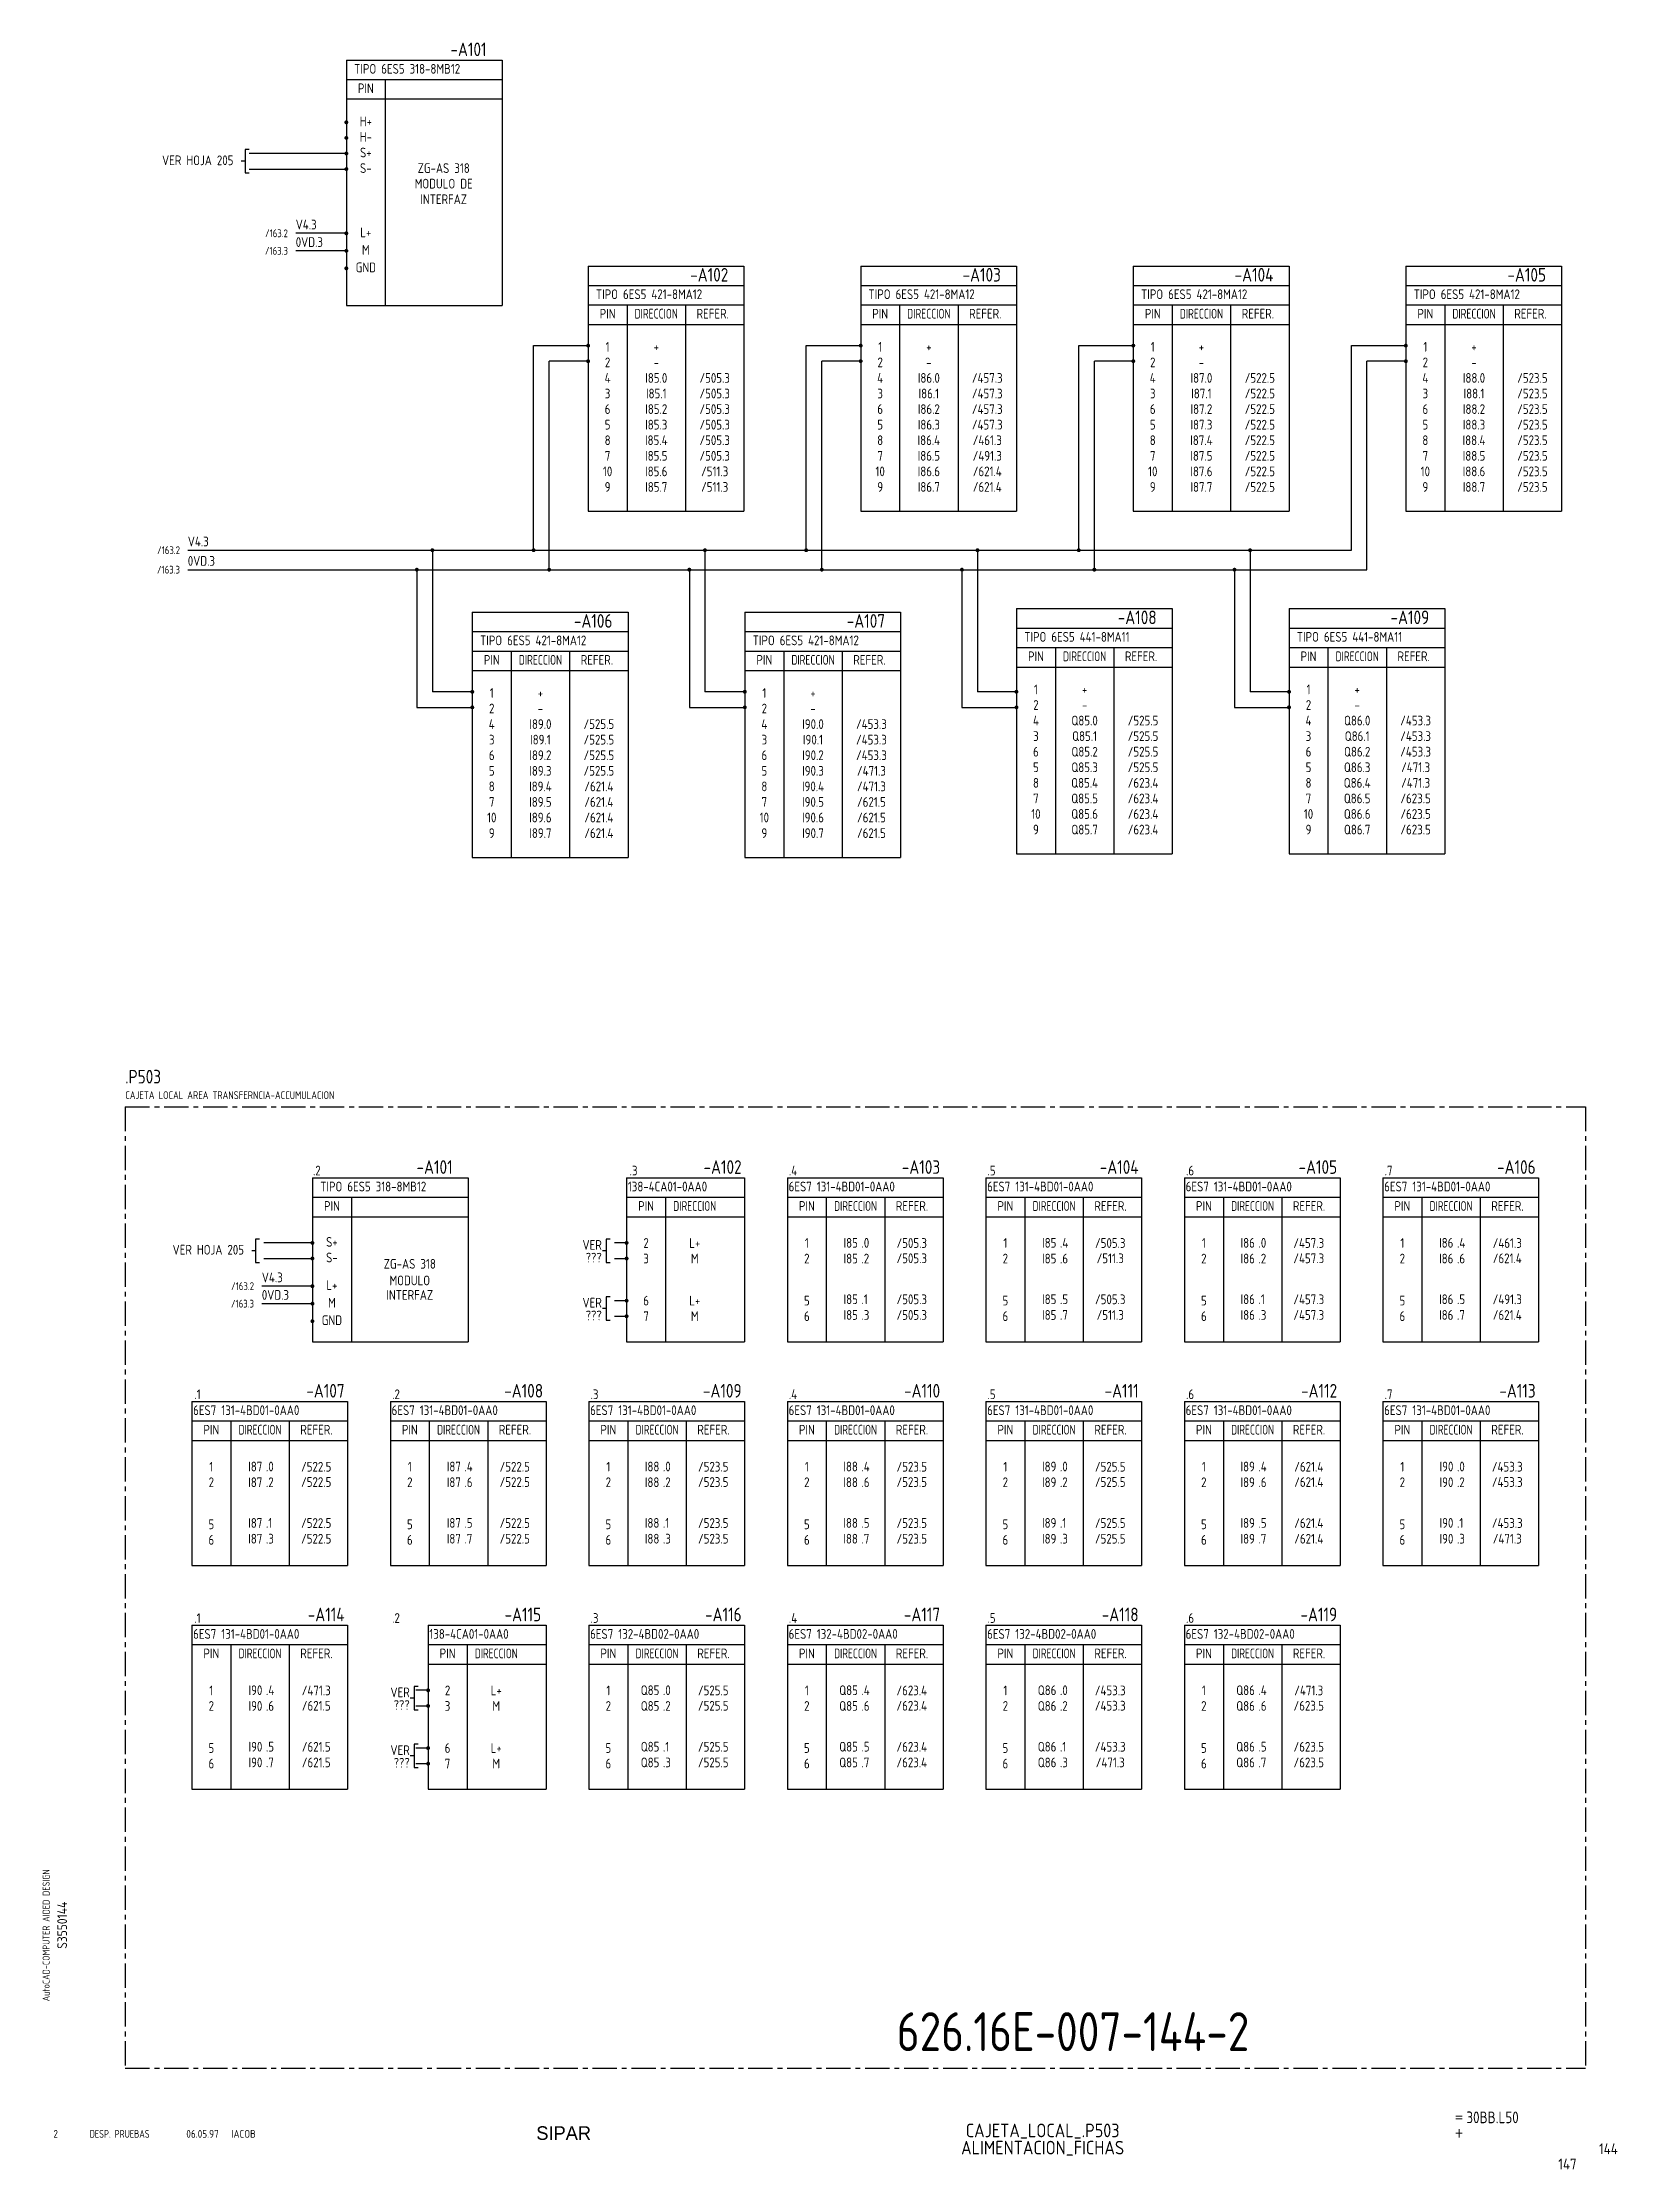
# Model space of a CAD drawing. Extents: x 10 to 1017, y 6 to 552.
# Drawn here: x 613 to 1017, y 6 to 552 of the extents above; entities that cross this region are included whole.
import ezdxf
from ezdxf.enums import TextEntityAlignment as Align

# ---------------------------------------------------------------- set-up
doc = ezdxf.new("R2010")
doc.units = 0
doc.header["$LTSCALE"] = 5
doc.header["$MEASUREMENT"] = 0
doc.linetypes.add('CENTER', pattern=[2, 1.25, -0.25, 0.25, -0.25])
doc.layers.get('0').update_dxf_attribs({"linetype": 'CONTINUOUS'})
doc.layers.add('CART', color=7, linetype='CONTINUOUS')
doc.styles.add('DIN', font='DIN.shx', dxfattribs={"width": 0.85})
doc.styles.add('N', font='ROMANS', dxfattribs={"width": 0.85, "height": 3})
doc.styles.add('X', font='UNIV.SHX', dxfattribs={"height": 3.5})

msp = doc.modelspace()

# ---------------------------------------------------------------- texts
at = {"color": 3, "style": 'DIN', "width": 0.85}
for s, p in [('-A101', (726.96, 548.46)), ('-A102', (789.05, 490.56)), ('-A103', (859.05, 490.56)), ('-A104', (929.05, 490.56)), ('-A105', (999.05, 490.56)), ('-A106', (759.3, 401.65)), ('-A107', (829.3, 401.65)), ('-A108', (899.05, 402.56)), ('-A109', (969.05, 402.56)), ('-A101', (718.25, 261.37)), ('-A102', (792.47, 261.37)), ('-A103', (843.45, 261.37)), ('-A104', (894.42, 261.37)), ('-A105', (945.4, 261.37)), ('-A106', (996.38, 261.37)), ('-A107', (690.51, 203.91)), ('-A108', (741.49, 203.91)), ('-A109', (792.47, 203.91)), ('-A110', (843.45, 203.91)), ('-A111', (894.42, 203.91)), ('-A112', (945.4, 203.91)), ('-A113', (996.38, 203.91)), ('-A114', (690.51, 146.45)), ('-A115', (740.98, 146.45)), ('-A116', (792.47, 146.45)), ('-A117', (843.45, 146.45)), ('-A118', (894.42, 146.45)), ('-A119', (945.4, 146.45))]:
    msp.add_text(s, height=3.5, dxfattribs=at).set_placement(p, align=Align.RIGHT)
at = {"style": 'DIN', "width": 0.85}
for s, height, p in [('TIPO 6ES5 318-8MB12', 2.5, (692.96, 543.96)), ('V4.3', 2.5, (677.96, 503.96)), ('0VD.3', 2.5, (677.96, 499.46)), ('TIPO 6ES5 421-8MA12', 2.5, (755.05, 486.06)), ('TIPO 6ES5 421-8MA12', 2.5, (825.05, 486.06)), ('TIPO 6ES5 421-8MA12', 2.5, (895.05, 486.06)), ('TIPO 6ES5 421-8MA12', 2.5, (965.05, 486.06)), ('V4.3', 2.5, (650.24, 422.56)), ('0VD.3', 2.5, (650.24, 417.56)), ('TIPO 6ES5 421-8MA12', 2.5, (725.3, 397.15)), ('TIPO 6ES5 421-8MA12', 2.5, (795.3, 397.15)), ('TIPO 6ES5 441-8MA11', 2.5, (865.05, 398.06)), ('TIPO 6ES5 441-8MA11', 2.5, (935.05, 398.06)), ('CAJETA LOCAL AREA TRANSFERNCIA-ACCUMULACION', 2, (634.19, 280.59)), ('TIPO 6ES5 318-8MB12', 2.5, (684.25, 256.87)), ('138-4CA01-0AA0', 2.5, (763.25, 256.87)), ('6ES7 131-4BD01-0AA0', 2.5, (804.54, 256.87)), ('6ES7 131-4BD01-0AA0', 2.5, (855.52, 256.87)), ('6ES7 131-4BD01-0AA0', 2.5, (906.5, 256.87)), ('6ES7 131-4BD01-0AA0', 2.5, (957.48, 256.87)), ('.0', 2.5, (823.25, 242.41)), ('.2', 2.5, (823.25, 238.37)), ('.4', 2.5, (874.23, 242.41)), ('.6', 2.5, (874.23, 238.37)), ('.0', 2.5, (925.21, 242.41)), ('.2', 2.5, (925.21, 238.37)), ('.4', 2.5, (976.19, 242.41)), ('.6', 2.5, (976.19, 238.37)), ('V4.3', 2.5, (669.25, 233.53)), ('0VD.3', 2.5, (669.25, 229.03)), ('.1', 2.5, (823.25, 227.92)), ('.5', 2.5, (874.23, 227.92)), ('.1', 2.5, (925.21, 227.92)), ('.5', 2.5, (976.19, 227.92)), ('.3', 2.5, (823.25, 223.88)), ('.7', 2.5, (874.23, 223.88)), ('.3', 2.5, (925.21, 223.88)), ('.7', 2.5, (976.19, 223.88)), ('6ES7 131-4BD01-0AA0', 2.5, (651.61, 199.41)), ('6ES7 131-4BD01-0AA0', 2.5, (702.58, 199.41)), ('6ES7 131-4BD01-0AA0', 2.5, (753.56, 199.41)), ('6ES7 131-4BD01-0AA0', 2.5, (804.54, 199.41)), ('6ES7 131-4BD01-0AA0', 2.5, (855.52, 199.41)), ('6ES7 131-4BD01-0AA0', 2.5, (906.5, 199.41)), ('6ES7 131-4BD01-0AA0', 2.5, (957.48, 199.41)), ('.0', 2.5, (670.32, 184.95)), ('.4', 2.5, (721.3, 184.95)), ('.0', 2.5, (772.27, 184.95)), ('.4', 2.5, (823.25, 184.95)), ('.0', 2.5, (874.23, 184.95)), ('.4', 2.5, (925.21, 184.95)), ('.0', 2.5, (976.19, 184.95)), ('.2', 2.5, (670.32, 180.91)), ('.6', 2.5, (721.3, 180.91)), ('.2', 2.5, (772.27, 180.91)), ('.6', 2.5, (823.25, 180.91)), ('.2', 2.5, (874.23, 180.91)), ('.6', 2.5, (925.21, 180.91)), ('.2', 2.5, (976.19, 180.91)), ('.1', 2.5, (670.32, 170.46)), ('.5', 2.5, (721.3, 170.46)), ('.1', 2.5, (772.27, 170.46)), ('.5', 2.5, (823.25, 170.46)), ('.1', 2.5, (874.23, 170.46)), ('.5', 2.5, (925.21, 170.46)), ('.1', 2.5, (976.19, 170.46)), ('.3', 2.5, (670.32, 166.41)), ('.7', 2.5, (721.3, 166.41)), ('.3', 2.5, (772.27, 166.41)), ('.7', 2.5, (823.25, 166.41)), ('.3', 2.5, (874.23, 166.41)), ('.7', 2.5, (925.21, 166.41)), ('.3', 2.5, (976.19, 166.41)), ('6ES7 131-4BD01-0AA0', 2.5, (651.61, 141.95)), ('138-4CA01-0AA0', 2.5, (712.27, 141.95)), ('6ES7 132-4BD02-0AA0', 2.5, (753.56, 141.95)), ('6ES7 132-4BD02-0AA0', 2.5, (804.54, 141.95)), ('6ES7 132-4BD02-0AA0', 2.5, (855.52, 141.95)), ('6ES7 132-4BD02-0AA0', 2.5, (906.5, 141.95)), ('.4', 2.5, (670.32, 127.49)), ('.6', 2.5, (670.32, 123.45)), ('.0', 2.5, (772.27, 127.49)), ('.2', 2.5, (772.27, 123.45)), ('.4', 2.5, (823.25, 127.49)), ('.6', 2.5, (823.25, 123.45)), ('.0', 2.5, (874.23, 127.49)), ('.2', 2.5, (874.23, 123.45)), ('.4', 2.5, (925.21, 127.49)), ('.6', 2.5, (925.21, 123.45)), ('.5', 2.5, (670.32, 112.99)), ('.1', 2.5, (772.27, 112.99)), ('.5', 2.5, (823.25, 112.99)), ('.1', 2.5, (874.23, 112.99)), ('.5', 2.5, (925.21, 112.99)), ('.7', 2.5, (670.32, 108.95)), ('.3', 2.5, (772.27, 108.95)), ('.7', 2.5, (823.25, 108.95)), ('.3', 2.5, (874.23, 108.95)), ('.7', 2.5, (925.21, 108.95))]:
    msp.add_text(s, height=height, dxfattribs=at).set_placement(p)
at = {"style": 'DIN'}
for s, width, p in [('PIN', 0.85, (695.96, 538.96)), ('H+', 0.85, (695.96, 530.46)), ('H-', 0.85, (695.96, 526.46)), ('S+', 0.85, (695.96, 522.46)), ('S-', 0.85, (695.96, 518.46)), ('ZG-AS 318', 0.85, (715.96, 518.46)), ('MODULO DE', 0.85, (715.96, 514.46)), ('INTERFAZ', 0.85, (715.96, 510.46)), ('L+', 0.85, (695.96, 501.96)), ('M', 0.85, (695.96, 497.46)), ('GND', 0.85, (695.96, 492.96)), ('PIN', 0.85, (758.05, 481.06)), ('DIRECCION', 0.75, (770.55, 481.06)), ('REFER.', 0.85, (785.05, 481.06)), ('PIN', 0.85, (828.05, 481.06)), ('DIRECCION', 0.75, (840.55, 481.06)), ('REFER.', 0.85, (855.05, 481.06)), ('PIN', 0.85, (898.05, 481.06)), ('DIRECCION', 0.75, (910.55, 481.06)), ('REFER.', 0.85, (925.05, 481.06)), ('PIN', 0.85, (968.05, 481.06)), ('DIRECCION', 0.75, (980.55, 481.06)), ('REFER.', 0.85, (995.05, 481.06)), ('2', 0.85, (758.05, 468.56)), ('1', 0.85, (758.05, 472.56)), ('+', 0.85, (770.55, 472.56)), ('2', 0.85, (828.05, 468.56)), ('1', 0.85, (828.05, 472.56)), ('+', 0.85, (840.55, 472.56)), ('2', 0.85, (898.05, 468.56)), ('1', 0.85, (898.05, 472.56)), ('+', 0.85, (910.55, 472.56)), ('2', 0.85, (968.05, 468.56)), ('1', 0.85, (968.05, 472.56)), ('+', 0.85, (980.55, 472.56)), ('4', 0.85, (758.05, 464.56)), ('I85.0', 0.85, (770.55, 464.56)), ('-', 0.85, (770.55, 468.56)), ('/505.3', 0.85, (785.55, 464.56)), ('4', 0.85, (828.05, 464.56)), ('I86.0', 0.85, (840.55, 464.56)), ('-', 0.85, (840.55, 468.56)), ('/457.3', 0.85, (855.55, 464.56)), ('4', 0.85, (898.05, 464.56)), ('I87.0', 0.85, (910.55, 464.56)), ('-', 0.85, (910.55, 468.56)), ('/522.5', 0.85, (925.55, 464.56)), ('4', 0.85, (968.05, 464.56)), ('I88.0', 0.85, (980.55, 464.56)), ('-', 0.85, (980.55, 468.56)), ('/523.5', 0.85, (995.55, 464.56)), ('3', 0.85, (758.05, 460.56)), ('6', 0.85, (758.05, 456.56)), ('I85.2', 0.85, (770.55, 456.56)), ('I85.1', 0.85, (770.55, 460.56)), ('/505.3', 0.85, (785.55, 460.56)), ('/505.3', 0.85, (785.55, 456.56)), ('3', 0.85, (828.05, 460.56)), ('6', 0.85, (828.05, 456.56)), ('I86.2', 0.85, (840.55, 456.56)), ('I86.1', 0.85, (840.55, 460.56)), ('/457.3', 0.85, (855.55, 460.56)), ('/457.3', 0.85, (855.55, 456.56)), ('3', 0.85, (898.05, 460.56)), ('6', 0.85, (898.05, 456.56)), ('I87.2', 0.85, (910.55, 456.56)), ('I87.1', 0.85, (910.55, 460.56)), ('/522.5', 0.85, (925.55, 460.56)), ('/522.5', 0.85, (925.55, 456.56)), ('3', 0.85, (968.05, 460.56)), ('6', 0.85, (968.05, 456.56)), ('I88.2', 0.85, (980.55, 456.56)), ('I88.1', 0.85, (980.55, 460.56)), ('/523.5', 0.85, (995.55, 460.56)), ('/523.5', 0.85, (995.55, 456.56)), ('5', 0.85, (758.05, 452.56)), ('I85.3', 0.85, (770.55, 452.56)), ('/505.3', 0.85, (785.55, 452.56)), ('5', 0.85, (828.05, 452.56)), ('I86.3', 0.85, (840.55, 452.56)), ('/457.3', 0.85, (855.55, 452.56)), ('5', 0.85, (898.05, 452.56)), ('I87.3', 0.85, (910.55, 452.56)), ('/522.5', 0.85, (925.55, 452.56)), ('5', 0.85, (968.05, 452.56)), ('I88.3', 0.85, (980.55, 452.56)), ('/523.5', 0.85, (995.55, 452.56)), ('8', 0.85, (758.05, 448.56)), ('I85.4', 0.85, (770.55, 448.56)), ('/505.3', 0.85, (785.55, 448.56)), ('8', 0.85, (828.05, 448.56)), ('I86.4', 0.85, (840.55, 448.56)), ('/461.3', 0.85, (855.55, 448.56)), ('8', 0.85, (898.05, 448.56)), ('I87.4', 0.85, (910.55, 448.56)), ('/522.5', 0.85, (925.55, 448.56)), ('8', 0.85, (968.05, 448.56)), ('I88.4', 0.85, (980.55, 448.56)), ('/523.5', 0.85, (995.55, 448.56)), ('10', 0.85, (758.05, 440.56)), ('7', 0.85, (758.05, 444.56)), ('I85.5', 0.85, (770.55, 444.56)), ('I85.6', 0.85, (770.55, 440.56)), ('/505.3', 0.85, (785.55, 444.56)), ('/511.3', 0.85, (785.55, 440.56)), ('10', 0.85, (828.05, 440.56)), ('7', 0.85, (828.05, 444.56)), ('I86.5', 0.85, (840.55, 444.56)), ('I86.6', 0.85, (840.55, 440.56)), ('/491.3', 0.85, (855.55, 444.56)), ('/621.4', 0.85, (855.55, 440.56)), ('10', 0.85, (898.05, 440.56)), ('7', 0.85, (898.05, 444.56)), ('I87.5', 0.85, (910.55, 444.56)), ('I87.6', 0.85, (910.55, 440.56)), ('/522.5', 0.85, (925.55, 444.56)), ('/522.5', 0.85, (925.55, 440.56)), ('10', 0.85, (968.05, 440.56)), ('7', 0.85, (968.05, 444.56)), ('I88.5', 0.85, (980.55, 444.56)), ('I88.6', 0.85, (980.55, 440.56)), ('/523.5', 0.85, (995.55, 444.56)), ('/523.5', 0.85, (995.55, 440.56)), ('9', 0.85, (758.05, 436.56)), ('I85.7', 0.85, (770.55, 436.56)), ('/511.3', 0.85, (785.55, 436.56)), ('9', 0.85, (828.05, 436.56)), ('I86.7', 0.85, (840.55, 436.56)), ('/621.4', 0.85, (855.55, 436.56)), ('9', 0.85, (898.05, 436.56)), ('I87.7', 0.85, (910.55, 436.56)), ('/522.5', 0.85, (925.55, 436.56)), ('9', 0.85, (968.05, 436.56)), ('I88.7', 0.85, (980.55, 436.56)), ('/523.5', 0.85, (995.55, 436.56)), ('PIN', 0.85, (728.3, 392.15)), ('DIRECCION', 0.75, (740.8, 392.15)), ('REFER.', 0.85, (755.3, 392.15)), ('PIN', 0.85, (798.3, 392.15)), ('DIRECCION', 0.75, (810.8, 392.15)), ('REFER.', 0.85, (825.3, 392.15)), ('PIN', 0.85, (868.05, 393.06)), ('DIRECCION', 0.75, (880.55, 393.06)), ('REFER.', 0.85, (895.05, 393.06)), ('PIN', 0.85, (938.05, 393.06)), ('DIRECCION', 0.75, (950.55, 393.06)), ('REFER.', 0.85, (965.05, 393.06)), ('1', 0.85, (728.3, 383.65)), ('+', 0.85, (740.8, 383.65)), ('1', 0.85, (798.3, 383.65)), ('+', 0.85, (810.8, 383.65)), ('2', 0.85, (868.05, 380.56)), ('1', 0.85, (868.05, 384.56)), ('+', 0.85, (880.55, 384.56)), ('2', 0.85, (938.05, 380.56)), ('1', 0.85, (938.05, 384.56)), ('+', 0.85, (950.55, 384.56)), ('4', 0.85, (728.3, 375.65)), ('2', 0.85, (728.3, 379.65)), ('I89.0', 0.85, (740.8, 375.65)), ('-', 0.85, (740.8, 379.65)), ('/525.5', 0.85, (755.8, 375.65)), ('4', 0.85, (798.3, 375.65)), ('2', 0.85, (798.3, 379.65)), ('I90.0', 0.85, (810.8, 375.65)), ('-', 0.85, (810.8, 379.65)), ('/453.3', 0.85, (825.8, 375.65)), ('4', 0.85, (868.05, 376.56)), ('Q85.0', 0.85, (880.55, 376.56)), ('-', 0.85, (880.55, 380.56)), ('/525.5', 0.85, (895.55, 376.56)), ('4', 0.85, (938.05, 376.56)), ('Q86.0', 0.85, (950.55, 376.56)), ('-', 0.85, (950.55, 380.56)), ('/453.3', 0.85, (965.55, 376.56)), ('3', 0.85, (728.3, 371.65)), ('I89.1', 0.85, (740.8, 371.65)), ('/525.5', 0.85, (755.8, 371.65)), ('3', 0.85, (798.3, 371.65)), ('I90.1', 0.85, (810.8, 371.65)), ('/453.3', 0.85, (825.8, 371.65)), ('3', 0.85, (868.05, 372.56)), ('Q85.1', 0.85, (880.55, 372.56)), ('/525.5', 0.85, (895.55, 372.56)), ('3', 0.85, (938.05, 372.56)), ('Q86.1', 0.85, (950.55, 372.56)), ('/453.3', 0.85, (965.55, 372.56)), ('6', 0.85, (728.3, 367.65)), ('5', 0.85, (728.3, 363.65)), ('I89.3', 0.85, (740.8, 363.65)), ('I89.2', 0.85, (740.8, 367.65)), ('/525.5', 0.85, (755.8, 367.65)), ('/525.5', 0.85, (755.8, 363.65)), ('6', 0.85, (798.3, 367.65)), ('5', 0.85, (798.3, 363.65)), ('I90.3', 0.85, (810.8, 363.65)), ('I90.2', 0.85, (810.8, 367.65)), ('/453.3', 0.85, (825.8, 367.65)), ('/471.3', 0.85, (825.8, 363.65)), ('6', 0.85, (868.05, 368.56)), ('5', 0.85, (868.05, 364.56)), ('Q85.3', 0.85, (880.55, 364.56)), ('Q85.2', 0.85, (880.55, 368.56)), ('/525.5', 0.85, (895.55, 368.56)), ('/525.5', 0.85, (895.55, 364.56)), ('6', 0.85, (938.05, 368.56)), ('5', 0.85, (938.05, 364.56)), ('Q86.3', 0.85, (950.55, 364.56)), ('Q86.2', 0.85, (950.55, 368.56)), ('/453.3', 0.85, (965.55, 368.56)), ('/471.3', 0.85, (965.55, 364.56)), ('8', 0.85, (728.3, 359.65)), ('I89.4', 0.85, (740.8, 359.65)), ('/621.4', 0.85, (755.8, 359.65)), ('8', 0.85, (798.3, 359.65)), ('I90.4', 0.85, (810.8, 359.65)), ('/471.3', 0.85, (825.8, 359.65)), ('8', 0.85, (868.05, 360.56)), ('Q85.4', 0.85, (880.55, 360.56)), ('/623.4', 0.85, (895.55, 360.56)), ('8', 0.85, (938.05, 360.56)), ('Q86.4', 0.85, (950.55, 360.56)), ('/471.3', 0.85, (965.55, 360.56)), ('7', 0.85, (728.3, 355.65)), ('I89.5', 0.85, (740.8, 355.65)), ('/621.4', 0.85, (755.8, 355.65)), ('7', 0.85, (798.3, 355.65)), ('I90.5', 0.85, (810.8, 355.65)), ('/621.5', 0.85, (825.8, 355.65)), ('7', 0.85, (868.05, 356.56)), ('Q85.5', 0.85, (880.55, 356.56)), ('/623.4', 0.85, (895.55, 356.56)), ('7', 0.85, (938.05, 356.56)), ('Q86.5', 0.85, (950.55, 356.56)), ('/623.5', 0.85, (965.55, 356.56)), ('10', 0.85, (728.3, 351.65)), ('9', 0.85, (728.3, 347.65)), ('I89.6', 0.85, (740.8, 351.65)), ('I89.7', 0.85, (740.8, 347.65)), ('/621.4', 0.85, (755.8, 351.65)), ('/621.4', 0.85, (755.8, 347.65)), ('10', 0.85, (798.3, 351.65)), ('9', 0.85, (798.3, 347.65)), ('I90.6', 0.85, (810.8, 351.65)), ('I90.7', 0.85, (810.8, 347.65)), ('/621.5', 0.85, (825.8, 351.65)), ('/621.5', 0.85, (825.8, 347.65)), ('10', 0.85, (868.05, 352.56)), ('9', 0.85, (868.05, 348.56)), ('Q85.6', 0.85, (880.55, 352.56)), ('Q85.7', 0.85, (880.55, 348.56)), ('/623.4', 0.85, (895.55, 352.56)), ('/623.4', 0.85, (895.55, 348.56)), ('10', 0.85, (938.05, 352.56)), ('9', 0.85, (938.05, 348.56)), ('Q86.6', 0.85, (950.55, 352.56)), ('Q86.7', 0.85, (950.55, 348.56)), ('/623.5', 0.85, (965.55, 352.56)), ('/623.5', 0.85, (965.55, 348.56)), ('.2', 0.85, (683.39, 260.97)), ('.3', 0.85, (764.72, 260.97)), ('.4', 0.85, (805.67, 260.97)), ('.5', 0.85, (856.65, 260.97)), ('.6', 0.85, (907.63, 260.97)), ('.7', 0.85, (958.61, 260.97)), ('PIN', 0.85, (687.25, 251.87)), ('PIN', 0.85, (767.93, 251.87)), ('PIN', 0.85, (809.22, 251.87)), ('REFER.', 0.85, (836.22, 251.87)), ('PIN', 0.85, (860.2, 251.87)), ('REFER.', 0.85, (887.2, 251.87)), ('PIN', 0.85, (911.18, 251.87)), ('REFER.', 0.85, (938.18, 251.87)), ('PIN', 0.85, (962.15, 251.87)), ('REFER.', 0.85, (989.15, 251.87)), ('S+', 0.85, (687.25, 242.64)), ('S-', 0.85, (687.25, 238.64)), ('3', 0.85, (767.93, 238.37)), ('2', 0.85, (767.93, 242.37)), ('L+', 0.85, (780.43, 242.37)), ('M', 0.85, (780.43, 238.37)), ('2', 0.85, (809.22, 238.37)), ('1', 0.85, (809.22, 242.37)), ('/505.3', 0.85, (836.16, 242.36)), ('/505.3', 0.85, (836.16, 238.43)), ('2', 0.85, (860.2, 238.37)), ('1', 0.85, (860.2, 242.37)), ('/505.3', 0.85, (887.13, 242.36)), ('/511.3', 0.85, (887.13, 238.43)), ('2', 0.85, (911.18, 238.37)), ('1', 0.85, (911.18, 242.37)), ('/457.3', 0.85, (938.11, 242.36)), ('/457.3', 0.85, (938.11, 238.43)), ('2', 0.85, (962.15, 238.37)), ('1', 0.85, (962.15, 242.37)), ('/461.3', 0.85, (989.09, 242.36)), ('/621.4', 0.85, (989.09, 238.43)), ('ZG-AS 318', 0.85, (707.25, 237.02)), ('MODULO', 0.85, (707.25, 232.75)), ('L+', 0.85, (687.25, 231.53)), ('M', 0.85, (687.25, 227.03)), ('INTERFAZ', 0.85, (707.25, 229.02)), ('6', 0.85, (767.93, 227.57)), ('L+', 0.85, (780.43, 227.57)), ('5', 0.85, (809.22, 227.57)), ('/505.3', 0.85, (836.16, 227.9)), ('5', 0.85, (860.2, 227.57)), ('/505.3', 0.85, (887.13, 227.9)), ('5', 0.85, (911.18, 227.57)), ('/457.3', 0.85, (938.11, 227.9)), ('5', 0.85, (962.15, 227.57)), ('/491.3', 0.85, (989.09, 227.9)), ('GND', 0.85, (687.25, 222.53)), ('7', 0.85, (767.93, 223.57)), ('M', 0.85, (780.43, 223.57)), ('6', 0.85, (809.22, 223.57)), ('/505.3', 0.85, (836.16, 223.88)), ('6', 0.85, (860.2, 223.57)), ('/511.3', 0.85, (887.13, 223.88)), ('6', 0.85, (911.18, 223.57)), ('/457.3', 0.85, (938.11, 223.88)), ('6', 0.85, (962.15, 223.57)), ('/621.4', 0.85, (989.09, 223.88)), ('.1', 0.85, (652.74, 203.51)), ('.2', 0.85, (703.71, 203.51)), ('.3', 0.85, (754.69, 203.51)), ('.4', 0.85, (805.67, 203.51)), ('.5', 0.85, (856.65, 203.51)), ('.6', 0.85, (907.63, 203.51)), ('.7', 0.85, (958.61, 203.51)), ('PIN', 0.85, (656.28, 194.41)), ('REFER.', 0.85, (683.28, 194.41)), ('PIN', 0.85, (707.26, 194.41)), ('REFER.', 0.85, (734.26, 194.41)), ('PIN', 0.85, (758.24, 194.41)), ('REFER.', 0.85, (785.24, 194.41)), ('PIN', 0.85, (809.22, 194.41)), ('REFER.', 0.85, (836.22, 194.41)), ('PIN', 0.85, (860.2, 194.41)), ('REFER.', 0.85, (887.2, 194.41)), ('PIN', 0.85, (911.18, 194.41)), ('REFER.', 0.85, (938.18, 194.41)), ('PIN', 0.85, (962.15, 194.41)), ('REFER.', 0.85, (989.15, 194.41)), ('1', 0.85, (656.28, 184.91)), ('/522.5', 0.85, (683.22, 184.9)), ('1', 0.85, (707.26, 184.91)), ('/522.5', 0.85, (734.2, 184.9)), ('1', 0.85, (758.24, 184.91)), ('/523.5', 0.85, (785.18, 184.9)), ('1', 0.85, (809.22, 184.91)), ('/523.5', 0.85, (836.16, 184.9)), ('1', 0.85, (860.2, 184.91)), ('/525.5', 0.85, (887.13, 184.9)), ('1', 0.85, (911.18, 184.91)), ('/621.4', 0.85, (938.11, 184.9)), ('1', 0.85, (962.15, 184.91)), ('/453.3', 0.85, (989.09, 184.9)), ('2', 0.85, (656.28, 180.91)), ('/522.5', 0.85, (683.22, 180.97)), ('2', 0.85, (707.26, 180.91)), ('/522.5', 0.85, (734.2, 180.97)), ('2', 0.85, (758.24, 180.91)), ('/523.5', 0.85, (785.18, 180.97)), ('2', 0.85, (809.22, 180.91)), ('/523.5', 0.85, (836.16, 180.97)), ('2', 0.85, (860.2, 180.91)), ('/525.5', 0.85, (887.13, 180.97)), ('2', 0.85, (911.18, 180.91)), ('/621.4', 0.85, (938.11, 180.97)), ('2', 0.85, (962.15, 180.91)), ('/453.3', 0.85, (989.09, 180.97)), ('5', 0.85, (656.28, 170.11)), ('/522.5', 0.85, (683.22, 170.44)), ('5', 0.85, (707.26, 170.11)), ('/522.5', 0.85, (734.2, 170.44)), ('5', 0.85, (758.24, 170.11)), ('/523.5', 0.85, (785.18, 170.44)), ('5', 0.85, (809.22, 170.11)), ('/523.5', 0.85, (836.16, 170.44)), ('5', 0.85, (860.2, 170.11)), ('/525.5', 0.85, (887.13, 170.44)), ('5', 0.85, (911.18, 170.11)), ('/621.4', 0.85, (938.11, 170.44)), ('5', 0.85, (962.15, 170.11)), ('/453.3', 0.85, (989.09, 170.44)), ('6', 0.85, (656.28, 166.11)), ('/522.5', 0.85, (683.22, 166.41)), ('6', 0.85, (707.26, 166.11)), ('/522.5', 0.85, (734.2, 166.41)), ('6', 0.85, (758.24, 166.11)), ('/523.5', 0.85, (785.18, 166.41)), ('6', 0.85, (809.22, 166.11)), ('/523.5', 0.85, (836.16, 166.41)), ('6', 0.85, (860.2, 166.11)), ('/525.5', 0.85, (887.13, 166.41)), ('6', 0.85, (911.18, 166.11)), ('/621.4', 0.85, (938.11, 166.41)), ('6', 0.85, (962.15, 166.11)), ('/471.3', 0.85, (989.09, 166.41)), ('.1', 0.85, (652.74, 146.04)), ('.2', 0.85, (703.71, 146.04)), ('.3', 0.85, (754.69, 146.04)), ('.4', 0.85, (805.67, 146.04)), ('.5', 0.85, (856.65, 146.04)), ('.6', 0.85, (907.63, 146.04)), ('PIN', 0.85, (656.28, 136.95)), ('REFER.', 0.85, (683.28, 136.95)), ('PIN', 0.85, (716.95, 136.95)), ('PIN', 0.85, (758.24, 136.95)), ('REFER.', 0.85, (785.24, 136.95)), ('PIN', 0.85, (809.22, 136.95)), ('REFER.', 0.85, (836.22, 136.95)), ('PIN', 0.85, (860.2, 136.95)), ('REFER.', 0.85, (887.2, 136.95)), ('PIN', 0.85, (911.18, 136.95)), ('REFER.', 0.85, (938.18, 136.95)), ('2', 0.85, (656.28, 123.45)), ('1', 0.85, (656.28, 127.45)), ('/471.3', 0.85, (683.22, 127.44)), ('/621.5', 0.85, (683.22, 123.51)), ('3', 0.85, (716.95, 123.45)), ('2', 0.85, (716.95, 127.45)), ('L+', 0.85, (729.45, 127.45)), ('M', 0.85, (729.45, 123.45)), ('2', 0.85, (758.24, 123.45)), ('1', 0.85, (758.24, 127.45)), ('/525.5', 0.85, (785.18, 127.44)), ('/525.5', 0.85, (785.18, 123.51)), ('2', 0.85, (809.22, 123.45)), ('1', 0.85, (809.22, 127.45)), ('/623.4', 0.85, (836.16, 127.44)), ('/623.4', 0.85, (836.16, 123.51)), ('2', 0.85, (860.2, 123.45)), ('1', 0.85, (860.2, 127.45)), ('/453.3', 0.85, (887.13, 127.44)), ('/453.3', 0.85, (887.13, 123.51)), ('2', 0.85, (911.18, 123.45)), ('1', 0.85, (911.18, 127.45)), ('/623.5', 0.85, (938.11, 123.51)), ('/471.3', 0.85, (938.11, 127.44)), ('5', 0.85, (656.28, 112.65)), ('/621.5', 0.85, (683.22, 112.97)), ('6', 0.85, (716.95, 112.65)), ('L+', 0.85, (729.45, 112.65)), ('5', 0.85, (758.24, 112.65)), ('/525.5', 0.85, (785.18, 112.97)), ('5', 0.85, (809.22, 112.65)), ('/623.4', 0.85, (836.16, 112.97)), ('5', 0.85, (860.2, 112.65)), ('/453.3', 0.85, (887.13, 112.97)), ('5', 0.85, (911.18, 112.65)), ('/623.5', 0.85, (938.11, 112.97)), ('6', 0.85, (656.28, 108.65)), ('/621.5', 0.85, (683.22, 108.95)), ('7', 0.85, (716.95, 108.65)), ('M', 0.85, (729.45, 108.65)), ('6', 0.85, (758.24, 108.65)), ('/525.5', 0.85, (785.18, 108.95)), ('6', 0.85, (809.22, 108.65)), ('/623.4', 0.85, (836.16, 108.95)), ('6', 0.85, (860.2, 108.65)), ('/471.3', 0.85, (887.13, 108.95)), ('6', 0.85, (911.18, 108.65)), ('/623.5', 0.85, (938.11, 108.95))]:
    msp.add_text(s, height=2.5, dxfattribs=dict(at, width=width)).set_placement(p, align=Align.CENTER)
at = {"style": 'DIN', "width": 0.85}
for s, height, p in [('VER HOJA 205', 2.5, (661.96, 520.46)), ('/163.2', 2, (675.96, 501.96)), ('/163.3', 2, (675.96, 497.46)), ('/163.2', 2, (648.24, 420.56)), ('/163.3', 2, (648.24, 415.56)), ('VER HOJA 205', 2.5, (664.67, 240.64)), ('VER', 2.5, (756.56, 241.87)), ('???', 2.5, (756.56, 238.6)), ('I85', 2.5, (822.32, 242.41)), ('I85', 2.5, (822.32, 238.37)), ('I85', 2.5, (873.3, 242.41)), ('I85', 2.5, (873.3, 238.37)), ('I86', 2.5, (924.27, 242.41)), ('I86', 2.5, (924.27, 238.37)), ('I86', 2.5, (975.25, 242.41)), ('I86', 2.5, (975.25, 238.37)), ('/163.2', 2, (667.25, 231.53)), ('VER', 2.5, (756.56, 227.03)), ('I85', 2.5, (822.32, 227.92)), ('I85', 2.5, (873.3, 227.92)), ('I86', 2.5, (924.27, 227.92)), ('I86', 2.5, (975.25, 227.92)), ('/163.3', 2, (667.25, 227.03)), ('???', 2.5, (756.56, 223.76)), ('I85', 2.5, (822.32, 223.88)), ('I85', 2.5, (873.3, 223.88)), ('I86', 2.5, (924.27, 223.88)), ('I86', 2.5, (975.25, 223.88)), ('I87', 2.5, (669.38, 184.95)), ('I87', 2.5, (720.36, 184.95)), ('I88', 2.5, (771.34, 184.95)), ('I88', 2.5, (822.32, 184.95)), ('I89', 2.5, (873.3, 184.95)), ('I89', 2.5, (924.27, 184.95)), ('I90', 2.5, (975.25, 184.95)), ('I87', 2.5, (669.38, 180.91)), ('I87', 2.5, (720.36, 180.91)), ('I88', 2.5, (771.34, 180.91)), ('I88', 2.5, (822.32, 180.91)), ('I89', 2.5, (873.3, 180.91)), ('I89', 2.5, (924.27, 180.91)), ('I90', 2.5, (975.25, 180.91)), ('I87', 2.5, (669.38, 170.46)), ('I87', 2.5, (720.36, 170.46)), ('I88', 2.5, (771.34, 170.46)), ('I88', 2.5, (822.32, 170.46)), ('I89', 2.5, (873.3, 170.46)), ('I89', 2.5, (924.27, 170.46)), ('I90', 2.5, (975.25, 170.46)), ('I87', 2.5, (669.38, 166.41)), ('I87', 2.5, (720.36, 166.41)), ('I88', 2.5, (771.34, 166.41)), ('I88', 2.5, (822.32, 166.41)), ('I89', 2.5, (873.3, 166.41)), ('I89', 2.5, (924.27, 166.41)), ('I90', 2.5, (975.25, 166.41)), ('I90', 2.5, (669.38, 127.49)), ('I90', 2.5, (669.38, 123.45)), ('VER', 2.5, (707.24, 126.94)), ('???', 2.5, (707.24, 123.68)), ('Q85', 2.5, (771.34, 127.49)), ('Q85', 2.5, (771.34, 123.45)), ('Q85', 2.5, (822.32, 127.49)), ('Q85', 2.5, (822.32, 123.45)), ('Q86', 2.5, (873.3, 127.49)), ('Q86', 2.5, (873.3, 123.45)), ('Q86', 2.5, (924.27, 127.49)), ('Q86', 2.5, (924.27, 123.45)), ('I90', 2.5, (669.38, 112.99)), ('Q85', 2.5, (771.34, 112.99)), ('Q85', 2.5, (822.32, 112.99)), ('Q86', 2.5, (873.3, 112.99)), ('Q86', 2.5, (924.27, 112.99)), ('I90', 2.5, (669.38, 108.95)), ('VER', 2.5, (707.24, 112.1)), ('???', 2.5, (707.24, 108.84)), ('Q85', 2.5, (771.34, 108.95)), ('Q85', 2.5, (822.32, 108.95)), ('Q86', 2.5, (873.3, 108.95)), ('Q86', 2.5, (924.27, 108.95))]:
    msp.add_text(s, height=height, dxfattribs=at).set_placement(p, align=Align.RIGHT)
at = {"color": 3, "style": 'DIN'}
for s, height, width, p in [('.P503', 3.5, 0.85, (634.19, 284.59)), ('2', 2, 0.9, (615.72, 13.79)), ('DESP. PRUEBAS', 2, 0.8, (625.03, 13.79)), ('06.05.97', 2, 0.9, (649.86, 13.79)), ('IACOB', 2, 0.9, (661.43, 13.79))]:
    msp.add_text(s, height=height, dxfattribs=dict(at, width=width)).set_placement(p)
at = {"style": 'DIN', "width": 0.596129}
for p, p2 in [((774.93, 251.87), (785.93, 251.87)), ((816.22, 251.87), (827.22, 251.87)), ((867.2, 251.87), (878.2, 251.87)), ((918.18, 251.87), (929.18, 251.87)), ((969.15, 251.87), (980.15, 251.87)), ((663.28, 194.41), (674.28, 194.41)), ((714.26, 194.41), (725.26, 194.41)), ((765.24, 194.41), (776.24, 194.41)), ((816.22, 194.41), (827.22, 194.41)), ((867.2, 194.41), (878.2, 194.41)), ((918.18, 194.41), (929.18, 194.41)), ((969.15, 194.41), (980.15, 194.41)), ((663.28, 136.95), (674.28, 136.95)), ((723.95, 136.95), (734.95, 136.95)), ((765.24, 136.95), (776.24, 136.95)), ((816.22, 136.95), (827.22, 136.95)), ((867.2, 136.95), (878.2, 136.95)), ((918.18, 136.95), (929.18, 136.95))]:
    msp.add_text('DIRECCION', height=2.5, dxfattribs=at).set_placement(p, p2, align=Align.FIT)
at = {"color": 2, "insert": (832.3, 46.05), "char_height": 10, "width": 111.0411, "attachment_point": 1, "style": 'DIN'}
msp.add_mtext('626.16E-007-144-2', dxfattribs=at)
at = {"layer": 'CART', "color": 1, "style": 'DIN', "width": 0.9}
msp.add_text('AutoCAD-COMPUTER AIDED DESIGN', height=1.8, rotation=90, dxfattribs=at).set_placement((614.75, 48.84))
at = {"layer": 'CART', "color": 3, "style": 'N', "width": 0.85}
for s, p in [('=', (975.52, 17.91)), ('+', (975.52, 13.87))]:
    msp.add_text(s, height=2.5, dxfattribs=at).set_placement(p)
at = {"layer": 'CART', "color": 3, "style": 'DIN', "width": 0.9, "flags": 1}
msp.add_attdef('S3550144', text='', height=2.5, rotation=90, dxfattribs=at).set_placement((619.22, 68.38), align=Align.CENTER)
at = {"layer": 'CART', "color": 6, "style": 'X', "flags": 1}
msp.add_attdef('SIPAR', text='', height=3.5, dxfattribs=at).set_placement((746.77, 15), align=Align.MIDDLE)
at = {"layer": 'CART', "color": 2, "style": 'DIN', "width": 0.9, "flags": 1}
for tag, text, p in [('CAJETA_LOCAL_.P503', 'PLC', (869.77, 15.51)), ('ALIMENTACION_FICHAS', '', (869.77, 11.09))]:
    msp.add_attdef(tag, text=text, height=3.5, dxfattribs=at).set_placement(p, align=Align.MIDDLE)
at = {"layer": 'CART', "color": 3, "style": 'DIN', "width": 0.85}
msp.add_attdef('30BB.L50', text='', height=3, dxfattribs=at).set_placement((978.6, 16.63), align=Align.BOTTOM_LEFT)
at = {"layer": 'CART', "color": 2, "style": 'DIN', "width": 0.9, "flags": 1}
msp.add_attdef('144', text='', height=2.8, dxfattribs=at).set_placement((1017.48, 9.56), align=Align.RIGHT)
at = {"layer": 'CART', "color": 7, "style": 'DIN', "width": 0.9, "flags": 1}
msp.add_attdef('147', (1002.2, 5.65), '', height=2.8, dxfattribs=at)

# ---------------------------------------------------------------- linework, layer by layer
at = {"color": 3}
for p, q in [((690.96, 547.46), (690.96, 484.46)), ((690.96, 547.46), (730.96, 547.46)), ((730.96, 547.46), (730.96, 484.46)), ((690.96, 542.46), (730.96, 542.46)), ((700.96, 542.46), (700.96, 484.46)), ((690.96, 537.46), (730.96, 537.46)), ((753.05, 494.56), (753.05, 431.56)), ((753.05, 494.56), (793.05, 494.56)), ((793.05, 494.56), (793.05, 431.56)), ((823.05, 494.56), (863.05, 494.56)), ((823.05, 494.56), (823.05, 431.56)), ((863.05, 494.56), (863.05, 431.56)), ((893.05, 494.56), (893.05, 431.56)), ((893.05, 494.56), (933.05, 494.56)), ((933.05, 494.56), (933.05, 431.56)), ((963.05, 494.56), (963.05, 431.56)), ((963.05, 494.56), (1003.05, 494.56)), ((1003.05, 494.56), (1003.05, 431.56)), ((753.05, 489.56), (793.05, 489.56)), ((823.05, 489.56), (863.05, 489.56)), ((893.05, 489.56), (933.05, 489.56)), ((963.05, 489.56), (1003.05, 489.56)), ((690.96, 484.46), (730.96, 484.46)), ((753.05, 484.56), (793.05, 484.56)), ((763.05, 484.56), (763.05, 431.56)), ((778.05, 484.56), (778.05, 431.56)), ((823.05, 484.56), (863.05, 484.56)), ((833.05, 484.56), (833.05, 431.56)), ((848.05, 484.56), (848.05, 431.56)), ((893.05, 484.56), (933.05, 484.56)), ((903.05, 484.56), (903.05, 431.56)), ((918.05, 484.56), (918.05, 431.56)), ((963.05, 484.56), (1003.05, 484.56)), ((973.05, 484.56), (973.05, 431.56)), ((988.05, 484.56), (988.05, 431.56)), ((753.05, 479.56), (793.05, 479.56)), ((823.05, 479.56), (863.05, 479.56)), ((893.05, 479.56), (933.05, 479.56)), ((963.05, 479.56), (1003.05, 479.56)), ((753.05, 431.56), (793.05, 431.56)), ((823.05, 431.56), (863.05, 431.56)), ((893.05, 431.56), (933.05, 431.56)), ((963.05, 431.56), (1003.05, 431.56)), ((723.3, 405.65), (723.3, 342.65)), ((723.3, 405.65), (763.3, 405.65)), ((763.3, 405.65), (763.3, 342.65)), ((793.3, 405.65), (793.3, 342.65)), ((793.3, 405.65), (833.3, 405.65)), ((833.3, 405.65), (833.3, 342.65)), ((863.05, 406.56), (903.05, 406.56)), ((863.05, 406.56), (863.05, 343.56)), ((903.05, 406.56), (903.05, 343.56)), ((933.05, 406.56), (973.05, 406.56)), ((933.05, 406.56), (933.05, 343.56)), ((973.05, 406.56), (973.05, 343.56)), ((723.3, 400.65), (763.3, 400.65)), ((793.3, 400.65), (833.3, 400.65)), ((863.05, 401.56), (903.05, 401.56)), ((933.05, 401.56), (973.05, 401.56)), ((723.3, 395.65), (763.3, 395.65)), ((733.3, 395.65), (733.3, 342.65)), ((748.3, 395.65), (748.3, 342.65)), ((793.3, 395.65), (833.3, 395.65)), ((803.3, 395.65), (803.3, 342.65)), ((818.3, 395.65), (818.3, 342.65)), ((863.05, 396.56), (903.05, 396.56)), ((873.05, 396.56), (873.05, 343.56)), ((888.05, 396.56), (888.05, 343.56)), ((933.05, 396.56), (973.05, 396.56)), ((943.05, 396.56), (943.05, 343.56)), ((958.05, 396.56), (958.05, 343.56)), ((723.3, 390.65), (763.3, 390.65)), ((793.3, 390.65), (833.3, 390.65)), ((863.05, 391.56), (903.05, 391.56)), ((933.05, 391.56), (973.05, 391.56)), ((723.3, 342.65), (763.3, 342.65)), ((793.3, 342.65), (833.3, 342.65)), ((863.05, 343.56), (903.05, 343.56)), ((933.05, 343.56), (973.05, 343.56)), ((682.25, 260.37), (682.25, 218.24)), ((682.25, 260.37), (722.25, 260.37)), ((722.25, 260.37), (722.25, 218.24)), ((762.93, 260.37), (762.93, 218.24)), ((762.93, 260.37), (793.24, 260.37)), ((793.24, 260.37), (793.24, 218.24)), ((804.22, 260.37), (804.22, 218.24)), ((804.22, 260.37), (844.22, 260.37)), ((844.22, 260.37), (844.22, 218.24)), ((855.2, 260.37), (855.2, 218.24)), ((855.2, 260.37), (895.2, 260.37)), ((895.2, 260.37), (895.2, 218.24)), ((906.18, 260.37), (906.18, 218.24)), ((906.18, 260.37), (946.18, 260.37)), ((946.18, 260.37), (946.18, 218.24)), ((957.15, 260.37), (957.15, 218.24)), ((957.15, 260.37), (997.15, 260.37)), ((997.15, 260.37), (997.15, 218.24)), ((682.25, 255.37), (722.25, 255.37)), ((692.25, 255.37), (692.25, 218.24)), ((762.93, 255.37), (793.24, 255.37)), ((772.93, 255.37), (772.93, 218.24)), ((804.22, 255.37), (844.22, 255.37)), ((814.22, 255.37), (814.22, 218.24)), ((829.22, 255.37), (829.22, 218.24)), ((855.2, 255.37), (895.2, 255.37)), ((865.2, 255.37), (865.2, 218.24)), ((880.2, 255.37), (880.2, 218.24)), ((906.18, 255.37), (946.18, 255.37)), ((916.18, 255.37), (916.18, 218.24)), ((931.18, 255.37), (931.18, 218.24)), ((957.15, 255.37), (997.15, 255.37)), ((967.15, 255.37), (967.15, 218.24)), ((982.15, 255.37), (982.15, 218.24)), ((682.25, 250.37), (722.25, 250.37)), ((762.93, 250.37), (793.24, 250.37)), ((804.22, 250.37), (844.22, 250.37)), ((855.2, 250.37), (895.2, 250.37)), ((906.18, 250.37), (946.18, 250.37)), ((957.15, 250.37), (997.15, 250.37)), ((682.25, 218.24), (722.25, 218.24)), ((762.93, 218.24), (793.24, 218.24)), ((804.22, 218.24), (844.22, 218.24)), ((855.2, 218.24), (895.2, 218.24)), ((906.18, 218.24), (946.18, 218.24)), ((957.15, 218.24), (997.15, 218.24)), ((651.28, 202.91), (651.28, 160.78)), ((651.28, 202.91), (691.28, 202.91)), ((691.28, 202.91), (691.28, 160.78)), ((702.26, 202.91), (702.26, 160.78)), ((702.26, 202.91), (742.26, 202.91)), ((742.26, 202.91), (742.26, 160.78)), ((753.24, 202.91), (753.24, 160.78)), ((753.24, 202.91), (793.24, 202.91)), ((793.24, 202.91), (793.24, 160.78)), ((804.22, 202.91), (804.22, 160.78)), ((804.22, 202.91), (844.22, 202.91)), ((844.22, 202.91), (844.22, 160.78)), ((855.2, 202.91), (855.2, 160.78)), ((855.2, 202.91), (895.2, 202.91)), ((895.2, 202.91), (895.2, 160.78)), ((906.18, 202.91), (906.18, 160.78)), ((906.18, 202.91), (946.18, 202.91)), ((946.18, 202.91), (946.18, 160.78)), ((957.15, 202.91), (957.15, 160.78)), ((957.15, 202.91), (997.15, 202.91)), ((997.15, 202.91), (997.15, 160.78)), ((651.28, 197.91), (691.28, 197.91)), ((661.28, 197.91), (661.28, 160.78)), ((676.28, 197.91), (676.28, 160.78)), ((702.26, 197.91), (742.26, 197.91)), ((712.26, 197.91), (712.26, 160.78)), ((727.26, 197.91), (727.26, 160.78)), ((753.24, 197.91), (793.24, 197.91)), ((763.24, 197.91), (763.24, 160.78)), ((778.24, 197.91), (778.24, 160.78)), ((804.22, 197.91), (844.22, 197.91)), ((814.22, 197.91), (814.22, 160.78)), ((829.22, 197.91), (829.22, 160.78)), ((855.2, 197.91), (895.2, 197.91)), ((865.2, 197.91), (865.2, 160.78)), ((880.2, 197.91), (880.2, 160.78)), ((906.18, 197.91), (946.18, 197.91)), ((916.18, 197.91), (916.18, 160.78)), ((931.18, 197.91), (931.18, 160.78)), ((957.15, 197.91), (997.15, 197.91)), ((967.15, 197.91), (967.15, 160.78)), ((982.15, 197.91), (982.15, 160.78)), ((651.28, 192.91), (691.28, 192.91)), ((702.26, 192.91), (742.26, 192.91)), ((753.24, 192.91), (793.24, 192.91)), ((804.22, 192.91), (844.22, 192.91)), ((855.2, 192.91), (895.2, 192.91)), ((906.18, 192.91), (946.18, 192.91)), ((957.15, 192.91), (997.15, 192.91)), ((651.28, 160.78), (691.28, 160.78)), ((702.26, 160.78), (742.26, 160.78)), ((753.24, 160.78), (793.24, 160.78)), ((804.22, 160.78), (844.22, 160.78)), ((855.2, 160.78), (895.2, 160.78)), ((906.18, 160.78), (946.18, 160.78)), ((957.15, 160.78), (997.15, 160.78)), ((651.28, 145.45), (651.28, 103.31)), ((651.28, 145.45), (691.28, 145.45)), ((691.28, 145.45), (691.28, 103.31)), ((711.95, 145.45), (711.95, 103.31)), ((711.95, 145.45), (742.26, 145.45)), ((742.26, 145.45), (742.26, 103.31)), ((753.24, 145.45), (753.24, 103.31)), ((753.24, 145.45), (793.24, 145.45)), ((793.24, 145.45), (793.24, 103.31)), ((804.22, 145.45), (804.22, 103.31)), ((804.22, 145.45), (844.22, 145.45)), ((844.22, 145.45), (844.22, 103.31)), ((855.2, 145.45), (855.2, 103.31)), ((855.2, 145.45), (895.2, 145.45)), ((895.2, 145.45), (895.2, 103.31)), ((906.18, 145.45), (906.18, 103.31)), ((906.18, 145.45), (946.18, 145.45)), ((946.18, 145.45), (946.18, 103.31)), ((651.28, 140.45), (691.28, 140.45)), ((661.28, 140.45), (661.28, 103.31)), ((676.28, 140.45), (676.28, 103.31)), ((711.95, 140.45), (742.26, 140.45)), ((721.95, 140.45), (721.95, 103.31)), ((753.24, 140.45), (793.24, 140.45)), ((763.24, 140.45), (763.24, 103.31)), ((778.24, 140.45), (778.24, 103.31)), ((804.22, 140.45), (844.22, 140.45)), ((814.22, 140.45), (814.22, 103.31)), ((829.22, 140.45), (829.22, 103.31)), ((855.2, 140.45), (895.2, 140.45)), ((865.2, 140.45), (865.2, 103.31)), ((880.2, 140.45), (880.2, 103.31)), ((906.18, 140.45), (946.18, 140.45)), ((916.18, 140.45), (916.18, 103.31)), ((931.18, 140.45), (931.18, 103.31)), ((711.95, 135.45), (742.26, 135.45)), ((753.24, 135.45), (793.24, 135.45)), ((804.22, 135.45), (844.22, 135.45)), ((855.2, 135.45), (895.2, 135.45)), ((906.18, 135.45), (946.18, 135.45)), ((651.28, 103.31), (691.28, 103.31)), ((711.95, 103.31), (742.26, 103.31)), ((753.24, 103.31), (793.24, 103.31)), ((804.22, 103.31), (844.22, 103.31)), ((855.2, 103.31), (895.2, 103.31)), ((906.18, 103.31), (946.18, 103.31))]:
    msp.add_line(p, q, dxfattribs=at)
for p, q in [((664.96, 524.46), (664.96, 518.46)), ((665.96, 524.46), (664.96, 524.46)), ((664.96, 521.46), (663.96, 521.46)), ((690.96, 523.46), (665.96, 523.46)), ((665.96, 519.46), (690.96, 519.46)), ((664.96, 518.46), (665.96, 518.46)), ((690.96, 502.96), (677.96, 502.96)), ((690.96, 498.46), (677.96, 498.46)), ((739.05, 421.56), (739.05, 474.11)), ((739.05, 474.11), (753.05, 474.11)), ((743.05, 416.56), (743.05, 470.11)), ((753.05, 470.11), (743.05, 470.11)), ((809.05, 421.56), (809.05, 474.11)), ((809.05, 474.11), (823.05, 474.11)), ((813.05, 416.56), (813.05, 470.11)), ((823.05, 470.11), (813.05, 470.11)), ((879.05, 421.56), (879.05, 474.11)), ((879.05, 474.11), (893.05, 474.11)), ((883.05, 416.56), (883.05, 470.11)), ((893.05, 470.11), (883.05, 470.11)), ((949.05, 421.56), (949.05, 474.11)), ((949.05, 474.11), (963.05, 474.11)), ((953.05, 416.56), (953.05, 470.11)), ((963.05, 470.11), (953.05, 470.11)), ((650.24, 421.56), (949.05, 421.56)), ((713.05, 421.56), (713.05, 385.2)), ((783.05, 421.56), (783.05, 385.2)), ((853.05, 421.56), (853.05, 385.2)), ((923.05, 421.56), (923.05, 385.2)), ((650.24, 416.56), (953.05, 416.56)), ((709.05, 416.56), (709.05, 381.2)), ((779.05, 416.56), (779.05, 381.2)), ((849.05, 416.56), (849.05, 381.2)), ((919.05, 416.56), (919.05, 381.2)), ((723.05, 385.2), (713.05, 385.2)), ((793.05, 385.2), (783.05, 385.2)), ((863.05, 385.2), (853.05, 385.2)), ((933.05, 385.2), (923.05, 385.2)), ((709.05, 381.2), (723.05, 381.2)), ((779.05, 381.2), (793.05, 381.2)), ((849.05, 381.2), (863.05, 381.2)), ((919.05, 381.2), (933.05, 381.2)), ((667.67, 241.64), (666.67, 241.64)), ((667.67, 244.64), (667.67, 238.64)), ((668.67, 244.64), (667.67, 244.64)), ((682.25, 243.64), (669.75, 243.64)), ((757.7, 241.64), (756.7, 241.64)), ((757.7, 244.64), (757.7, 238.64)), ((758.7, 244.64), (757.7, 244.64)), ((762.93, 243.64), (759.8, 243.64)), ((667.67, 238.64), (668.67, 238.64)), ((669.75, 239.64), (682.25, 239.64)), ((757.7, 238.64), (758.7, 238.64)), ((759.8, 239.64), (762.93, 239.64)), ((682.25, 232.53), (669.25, 232.53)), ((757.7, 229.8), (757.7, 223.8)), ((758.7, 229.8), (757.7, 229.8)), ((682.25, 228.03), (669.25, 228.03)), ((757.7, 226.8), (756.7, 226.8)), ((762.93, 228.8), (759.8, 228.8)), ((759.8, 224.8), (762.93, 224.8)), ((757.7, 223.8), (758.7, 223.8)), ((708.38, 126.72), (707.38, 126.72)), ((708.38, 129.72), (708.38, 123.72)), ((709.38, 129.72), (708.38, 129.72)), ((711.95, 128.72), (708.82, 128.72)), ((708.38, 123.72), (709.38, 123.72)), ((708.82, 124.72), (711.95, 124.72)), ((708.38, 114.88), (708.38, 108.88)), ((709.38, 114.88), (708.38, 114.88)), ((708.38, 111.88), (707.38, 111.88)), ((711.95, 113.88), (708.82, 113.88)), ((708.82, 109.88), (711.95, 109.88)), ((708.38, 108.88), (709.38, 108.88))]:
    msp.add_line(p, q)
at = {"color": 3, "linetype": 'CENTER'}
for p, q in [((634.19, 278.59), (1009.19, 278.59)), ((634.19, 278.59), (634.19, 31.63)), ((1009.19, 278.59), (1009.19, 31.63)), ((634.19, 31.63), (1009.19, 31.63))]:
    msp.add_line(p, q, dxfattribs=at)
at = {"linetype": 'Continuous', "const_width": 0.5}
for points in [[(690.71, 531.46, 1), (691.21, 531.46, 1)], [(690.71, 527.46, 1), (691.21, 527.46, 1)], [(690.71, 523.46, 1), (691.21, 523.46, 1)], [(690.71, 519.46, 1), (691.21, 519.46, 1)], [(690.71, 502.96, 1), (691.21, 502.96, 1)], [(690.71, 498.46, 1), (691.21, 498.46, 1)], [(690.71, 493.96, 1), (691.21, 493.96, 1)], [(752.8, 474.11, -1), (753.3, 474.11, -1)], [(752.8, 470.11, -1), (753.3, 470.11, -1)], [(822.8, 474.11, -1), (823.3, 474.11, -1)], [(822.8, 470.11, -1), (823.3, 470.11, -1)], [(892.8, 474.11, -1), (893.3, 474.11, -1)], [(892.8, 470.11, -1), (893.3, 470.11, -1)], [(962.8, 474.11, -1), (963.3, 474.11, -1)], [(962.8, 470.11, -1), (963.3, 470.11, -1)], [(723.05, 385.2, -1), (723.55, 385.2, -1)], [(793.05, 385.2, -1), (793.55, 385.2, -1)], [(862.8, 385.2, -1), (863.3, 385.2, -1)], [(932.8, 385.2, -1), (933.3, 385.2, -1)], [(723.05, 381.2, -1), (723.55, 381.2, -1)], [(793.05, 381.2, -1), (793.55, 381.2, -1)], [(862.8, 381.2, -1), (863.3, 381.2, -1)], [(932.8, 381.2, -1), (933.3, 381.2, -1)], [(682, 243.64, 1), (682.5, 243.64, 1)], [(762.68, 243.64, 1), (763.18, 243.64, 1)], [(682, 239.64, 1), (682.5, 239.64, 1)], [(762.68, 239.64, 1), (763.18, 239.64, 1)], [(682, 232.53, 1), (682.5, 232.53, 1)], [(682, 228.03, 1), (682.5, 228.03, 1)], [(682, 223.53, 1), (682.5, 223.53, 1)], [(762.68, 228.8, 1), (763.18, 228.8, 1)], [(762.68, 224.8, 1), (763.18, 224.8, 1)], [(711.7, 128.72, 1), (712.2, 128.72, 1)], [(711.7, 124.72, 1), (712.2, 124.72, 1)], [(711.7, 113.88, 1), (712.2, 113.88, 1)], [(711.7, 109.88, 1), (712.2, 109.88, 1)]]:
    msp.add_lwpolyline(points, format="xyb", close=True, dxfattribs=at)
at = {"const_width": 0.5}
for points in [[(712.8, 421.56, -1), (713.3, 421.56, -1)], [(738.8, 421.56, -1), (739.3, 421.56, -1)], [(782.8, 421.56, -1), (783.3, 421.56, -1)], [(808.8, 421.56, -1), (809.3, 421.56, -1)], [(852.8, 421.56, -1), (853.3, 421.56, -1)], [(878.8, 421.56, -1), (879.3, 421.56, -1)], [(922.8, 421.56, -1), (923.3, 421.56, -1)], [(708.8, 416.56, -1), (709.3, 416.56, -1)], [(742.8, 416.56, -1), (743.3, 416.56, -1)], [(778.8, 416.56, -1), (779.3, 416.56, -1)], [(812.8, 416.56, -1), (813.3, 416.56, -1)], [(848.8, 416.56, -1), (849.3, 416.56, -1)], [(882.8, 416.56, -1), (883.3, 416.56, -1)], [(918.8, 416.56, -1), (919.3, 416.56, -1)]]:
    msp.add_lwpolyline(points, format="xyb", close=True, dxfattribs=at)

msp.set_redraw_order([(e.dxf.handle, doc.entitydb.next_handle()) for e in msp.query("TEXT MTEXT ATTDEF DIMENSION ARC_DIMENSION")])  # texts and dimensions are drawn at this point

doc.saveas('drawing.dxf')
